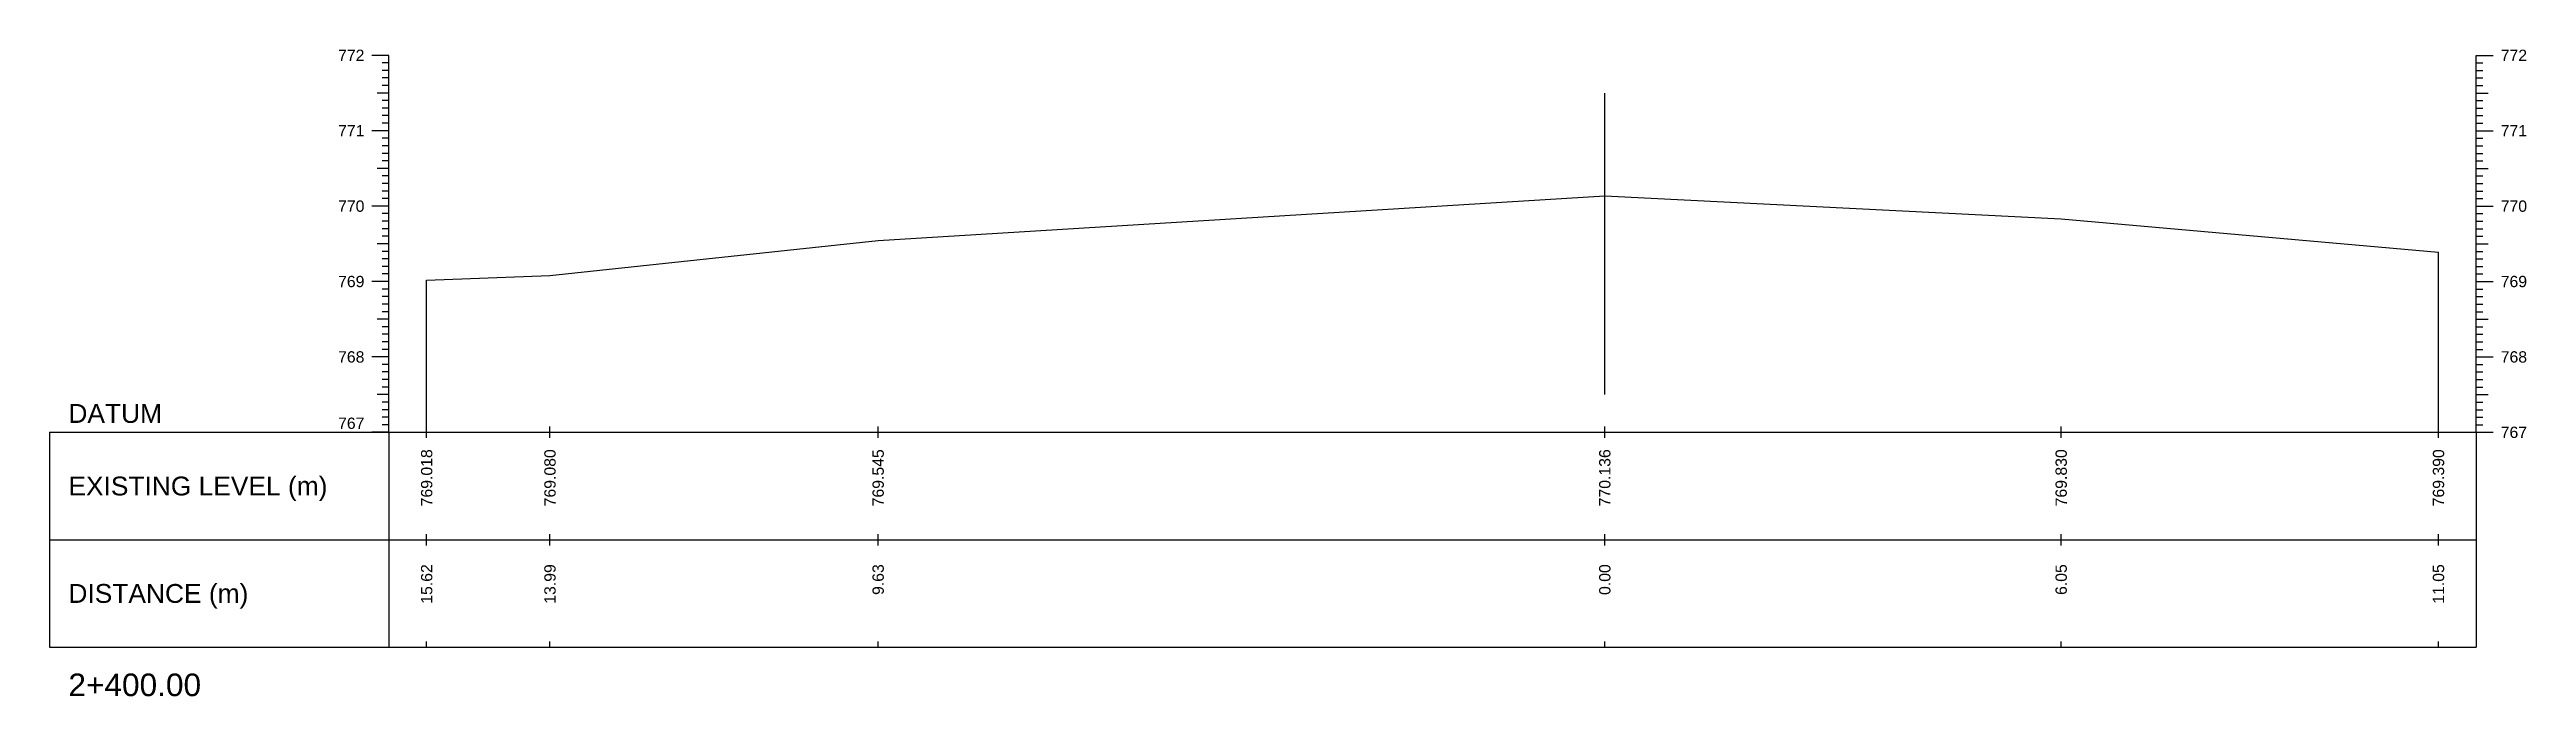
# Model space of a CAD drawing. Header units: millimetres. Extents: x 505 to 14020, y 627 to 6964.
# Drawn here: x 12543.8 to 12872.2, y 6179.9 to 6265.7 of the extents above; entities that cross this region are included whole.
import ezdxf
from ezdxf.enums import TextEntityAlignment as Align

# ---------------------------------------------------------------- set-up
doc = ezdxf.new("R2010")
doc.units = ezdxf.units.MM
for name, color, linetype in [('CL', 4, 'Continuous'), ('CS_Drawing', 7, 'Continuous'), ('GL', 3, 'Continuous')]:
    doc.layers.add(name, color=color, linetype=linetype)
doc.styles.get("Standard").update_dxf_attribs({"font": 'arial.ttf'})

msp = doc.modelspace()

# ---------------------------------------------------------------- texts
at = {"layer": 'CS_Drawing'}
for s, p in [('772', (12585.503, 6264.893)), ('771', (12585.503, 6254.893)), ('770', (12585.503, 6244.893)), ('769', (12585.503, 6234.893)), ('768', (12585.503, 6224.893))]:
    msp.add_text(s, height=1.5, dxfattribs=at).set_placement(p, align=Align.MIDDLE_RIGHT)
for s, height, p in [('772', 1.5, (12868.738, 6264.893)), ('771', 1.5, (12868.738, 6254.893)), ('770', 1.5, (12868.738, 6244.893)), ('769', 1.5, (12868.738, 6234.893)), ('768', 1.5, (12868.738, 6224.893)), ('DATUM', 2.5, (12546.253, 6217.393)), ('767', 1.5, (12868.738, 6214.893)), ('767', 1.5, (12868.738, 6214.893)), ('EXISTING LEVEL (m)', 2.5, (12546.253, 6207.768)), ('DISTANCE (m)', 2.5, (12546.253, 6193.518)), ('2+400.00', 3, (12546.253, 6181.393))]:
    msp.add_text(s, height=height, dxfattribs=at).set_placement(p, align=Align.MIDDLE_LEFT)
msp.add_text('767', height=1.5, dxfattribs=at).set_placement((12585.503, 6215.343), align=Align.RIGHT)
for s, p in [('769.018', (12593.753, 6212.643)), ('769.080', (12610.101, 6212.643)), ('769.545', (12653.612, 6212.643)), ('770.136', (12749.953, 6212.643)), ('769.830', (12810.463, 6212.643)), ('769.390', (12860.488, 6212.643)), ('15.62', (12593.753, 6197.393)), ('13.99', (12610.101, 6197.393)), ('9.63', (12653.612, 6197.393)), ('0.00', (12749.953, 6197.393)), ('6.05', (12810.463, 6197.393)), ('11.05', (12860.488, 6197.393))]:
    msp.add_text(s, height=1.5, rotation=90, dxfattribs=at).set_placement(p, align=Align.MIDDLE_RIGHT)

# ---------------------------------------------------------------- linework, layer by layer
at = {"layer": 'CL', "ltscale": 10}
msp.add_line((12749.953, 6219.893), (12749.953, 6259.893), dxfattribs=at)
at = {"layer": 'CS_Drawing'}
for p, q in [((12588.753, 6264.893), (12586.503, 6264.893)), ((12588.753, 6264.893), (12587.178, 6264.893)), ((12588.753, 6264.893), (12587.853, 6264.893)), ((12588.753, 6263.893), (12587.853, 6263.893)), ((12588.753, 6262.893), (12587.853, 6262.893)), ((12588.753, 6214.893), (12588.753, 6264.893)), ((12865.488, 6264.893), (12867.738, 6264.893)), ((12865.488, 6264.893), (12867.063, 6264.893)), ((12865.488, 6264.893), (12866.388, 6264.893)), ((12865.488, 6214.893), (12865.488, 6264.893)), ((12865.488, 6263.893), (12866.388, 6263.893)), ((12865.488, 6262.893), (12866.388, 6262.893)), ((12588.753, 6259.893), (12587.178, 6259.893)), ((12588.753, 6261.893), (12587.853, 6261.893)), ((12588.753, 6260.893), (12587.853, 6260.893)), ((12588.753, 6259.893), (12587.853, 6259.893)), ((12865.488, 6261.893), (12866.388, 6261.893)), ((12865.488, 6260.893), (12866.388, 6260.893)), ((12865.488, 6259.893), (12867.063, 6259.893)), ((12865.488, 6259.893), (12866.388, 6259.893)), ((12588.753, 6258.893), (12587.853, 6258.893)), ((12588.753, 6257.893), (12587.853, 6257.893)), ((12588.753, 6256.893), (12587.853, 6256.893)), ((12865.488, 6258.893), (12866.388, 6258.893)), ((12865.488, 6257.893), (12866.388, 6257.893)), ((12865.488, 6256.893), (12866.388, 6256.893)), ((12588.753, 6254.893), (12586.503, 6254.893)), ((12588.753, 6254.893), (12587.178, 6254.893)), ((12588.753, 6255.893), (12587.853, 6255.893)), ((12588.753, 6254.893), (12587.853, 6254.893)), ((12588.753, 6253.893), (12587.853, 6253.893)), ((12588.753, 6252.893), (12587.853, 6252.893)), ((12865.488, 6255.893), (12866.388, 6255.893)), ((12865.488, 6254.893), (12867.738, 6254.893)), ((12865.488, 6254.893), (12867.063, 6254.893)), ((12865.488, 6254.893), (12866.388, 6254.893)), ((12865.488, 6253.893), (12866.388, 6253.893)), ((12865.488, 6252.893), (12866.388, 6252.893)), ((12588.753, 6249.893), (12587.178, 6249.893)), ((12588.753, 6251.893), (12587.853, 6251.893)), ((12588.753, 6250.893), (12587.853, 6250.893)), ((12588.753, 6249.893), (12587.853, 6249.893)), ((12865.488, 6251.893), (12866.388, 6251.893)), ((12865.488, 6250.893), (12866.388, 6250.893)), ((12865.488, 6249.893), (12867.063, 6249.893)), ((12865.488, 6249.893), (12866.388, 6249.893)), ((12588.753, 6248.893), (12587.853, 6248.893)), ((12588.753, 6247.893), (12587.853, 6247.893)), ((12588.753, 6246.893), (12587.853, 6246.893)), ((12865.488, 6248.893), (12866.388, 6248.893)), ((12865.488, 6247.893), (12866.388, 6247.893)), ((12865.488, 6246.893), (12866.388, 6246.893)), ((12588.753, 6244.893), (12586.503, 6244.893)), ((12588.753, 6244.893), (12587.178, 6244.893)), ((12588.753, 6245.893), (12587.853, 6245.893)), ((12588.753, 6244.893), (12587.853, 6244.893)), ((12588.753, 6243.893), (12587.853, 6243.893)), ((12588.753, 6242.893), (12587.853, 6242.893)), ((12865.488, 6245.893), (12866.388, 6245.893)), ((12865.488, 6244.893), (12867.738, 6244.893)), ((12865.488, 6244.893), (12867.063, 6244.893)), ((12865.488, 6244.893), (12866.388, 6244.893)), ((12865.488, 6243.893), (12866.388, 6243.893)), ((12865.488, 6242.893), (12866.388, 6242.893)), ((12588.753, 6239.893), (12587.178, 6239.893)), ((12588.753, 6241.893), (12587.853, 6241.893)), ((12588.753, 6240.893), (12587.853, 6240.893)), ((12588.753, 6239.893), (12587.853, 6239.893)), ((12865.488, 6241.893), (12866.388, 6241.893)), ((12865.488, 6240.893), (12866.388, 6240.893)), ((12865.488, 6239.893), (12867.063, 6239.893)), ((12865.488, 6239.893), (12866.388, 6239.893)), ((12588.753, 6238.893), (12587.853, 6238.893)), ((12588.753, 6237.893), (12587.853, 6237.893)), ((12588.753, 6236.893), (12587.853, 6236.893)), ((12860.488, 6214.893), (12860.488, 6238.793)), ((12865.488, 6238.893), (12866.388, 6238.893)), ((12865.488, 6237.893), (12866.388, 6237.893)), ((12865.488, 6236.893), (12866.388, 6236.893)), ((12588.753, 6234.893), (12586.503, 6234.893)), ((12588.753, 6234.893), (12587.178, 6234.893)), ((12588.753, 6235.893), (12587.853, 6235.893)), ((12588.753, 6234.893), (12587.853, 6234.893)), ((12588.753, 6233.893), (12587.853, 6233.893)), ((12593.753, 6214.893), (12593.753, 6235.073)), ((12865.488, 6235.893), (12866.388, 6235.893)), ((12865.488, 6234.893), (12867.738, 6234.893)), ((12865.488, 6234.893), (12867.063, 6234.893)), ((12865.488, 6234.893), (12866.388, 6234.893)), ((12865.488, 6233.893), (12866.388, 6233.893)), ((12588.753, 6229.893), (12587.178, 6229.893)), ((12588.753, 6232.893), (12587.853, 6232.893)), ((12588.753, 6231.893), (12587.853, 6231.893)), ((12588.753, 6230.893), (12587.853, 6230.893)), ((12588.753, 6229.893), (12587.853, 6229.893)), ((12865.488, 6232.893), (12866.388, 6232.893)), ((12865.488, 6231.893), (12866.388, 6231.893)), ((12865.488, 6230.893), (12866.388, 6230.893)), ((12865.488, 6229.893), (12867.063, 6229.893)), ((12865.488, 6229.893), (12866.388, 6229.893)), ((12588.753, 6228.893), (12587.853, 6228.893)), ((12588.753, 6227.893), (12587.853, 6227.893)), ((12588.753, 6226.893), (12587.853, 6226.893)), ((12865.488, 6228.893), (12866.388, 6228.893)), ((12865.488, 6227.893), (12866.388, 6227.893)), ((12865.488, 6226.893), (12866.388, 6226.893)), ((12588.753, 6224.893), (12586.503, 6224.893)), ((12588.753, 6224.893), (12587.178, 6224.893)), ((12588.753, 6225.893), (12587.853, 6225.893)), ((12588.753, 6224.893), (12587.853, 6224.893)), ((12588.753, 6223.893), (12587.853, 6223.893)), ((12865.488, 6225.893), (12866.388, 6225.893)), ((12865.488, 6224.893), (12867.738, 6224.893)), ((12865.488, 6224.893), (12867.063, 6224.893)), ((12865.488, 6224.893), (12866.388, 6224.893)), ((12865.488, 6223.893), (12866.388, 6223.893)), ((12588.753, 6219.893), (12587.178, 6219.893)), ((12588.753, 6222.893), (12587.853, 6222.893)), ((12588.753, 6221.893), (12587.853, 6221.893)), ((12588.753, 6220.893), (12587.853, 6220.893)), ((12588.753, 6219.893), (12587.853, 6219.893)), ((12865.488, 6222.893), (12866.388, 6222.893)), ((12865.488, 6221.893), (12866.388, 6221.893)), ((12865.488, 6220.893), (12866.388, 6220.893)), ((12865.488, 6219.893), (12867.063, 6219.893)), ((12865.488, 6219.893), (12866.388, 6219.893)), ((12588.753, 6218.893), (12587.853, 6218.893)), ((12588.753, 6217.893), (12587.853, 6217.893)), ((12588.753, 6216.893), (12587.853, 6216.893)), ((12865.488, 6218.893), (12866.388, 6218.893)), ((12865.488, 6217.893), (12866.388, 6217.893)), ((12865.488, 6216.893), (12866.388, 6216.893)), ((12543.753, 6214.893), (12588.753, 6214.893)), ((12543.753, 6214.893), (12543.753, 6186.393)), ((12588.753, 6214.893), (12586.503, 6214.893)), ((12588.753, 6214.893), (12587.178, 6214.893)), ((12588.753, 6215.893), (12587.853, 6215.893)), ((12588.753, 6214.893), (12587.853, 6214.893)), ((12588.753, 6214.893), (12865.488, 6214.893)), ((12588.753, 6214.893), (12588.753, 6186.393)), ((12593.753, 6214.143), (12593.753, 6215.643)), ((12610.101, 6214.143), (12610.101, 6215.643)), ((12653.612, 6214.143), (12653.612, 6215.643)), ((12749.953, 6214.143), (12749.953, 6215.643)), ((12810.463, 6214.143), (12810.463, 6215.643)), ((12860.488, 6214.143), (12860.488, 6215.643)), ((12865.488, 6215.893), (12866.388, 6215.893)), ((12865.488, 6214.893), (12867.738, 6214.893)), ((12865.488, 6214.893), (12867.063, 6214.893)), ((12865.488, 6214.893), (12866.388, 6214.893)), ((12865.488, 6214.893), (12865.488, 6186.393)), ((12543.753, 6200.643), (12588.753, 6200.643)), ((12588.753, 6200.643), (12865.488, 6200.643)), ((12588.753, 6200.643), (12865.488, 6200.643)), ((12593.753, 6199.893), (12593.753, 6201.393)), ((12610.101, 6199.893), (12610.101, 6201.393)), ((12653.612, 6199.893), (12653.612, 6201.393)), ((12749.953, 6199.893), (12749.953, 6201.393)), ((12810.463, 6199.893), (12810.463, 6201.393)), ((12860.488, 6199.893), (12860.488, 6201.393)), ((12593.753, 6186.393), (12593.753, 6187.143)), ((12610.101, 6186.393), (12610.101, 6187.143)), ((12653.612, 6186.393), (12653.612, 6187.143)), ((12749.953, 6186.393), (12749.953, 6187.143)), ((12810.463, 6186.393), (12810.463, 6187.143)), ((12860.488, 6186.393), (12860.488, 6187.143)), ((12543.753, 6186.393), (12588.753, 6186.393)), ((12588.753, 6186.393), (12865.488, 6186.393))]:
    msp.add_line(p, q, dxfattribs=at)
at = {"layer": 'GL'}
msp.add_lwpolyline([(12593.753, 6235.073), (12610.101, 6235.693), (12653.612, 6240.343), (12749.953, 6246.253), (12810.463, 6243.193), (12860.488, 6238.793)], dxfattribs=at)

msp.set_redraw_order([(e.dxf.handle, doc.entitydb.next_handle()) for e in msp.query("TEXT MTEXT ATTDEF DIMENSION ARC_DIMENSION")])  # texts and dimensions are drawn at this point

doc.saveas('drawing.dxf')
